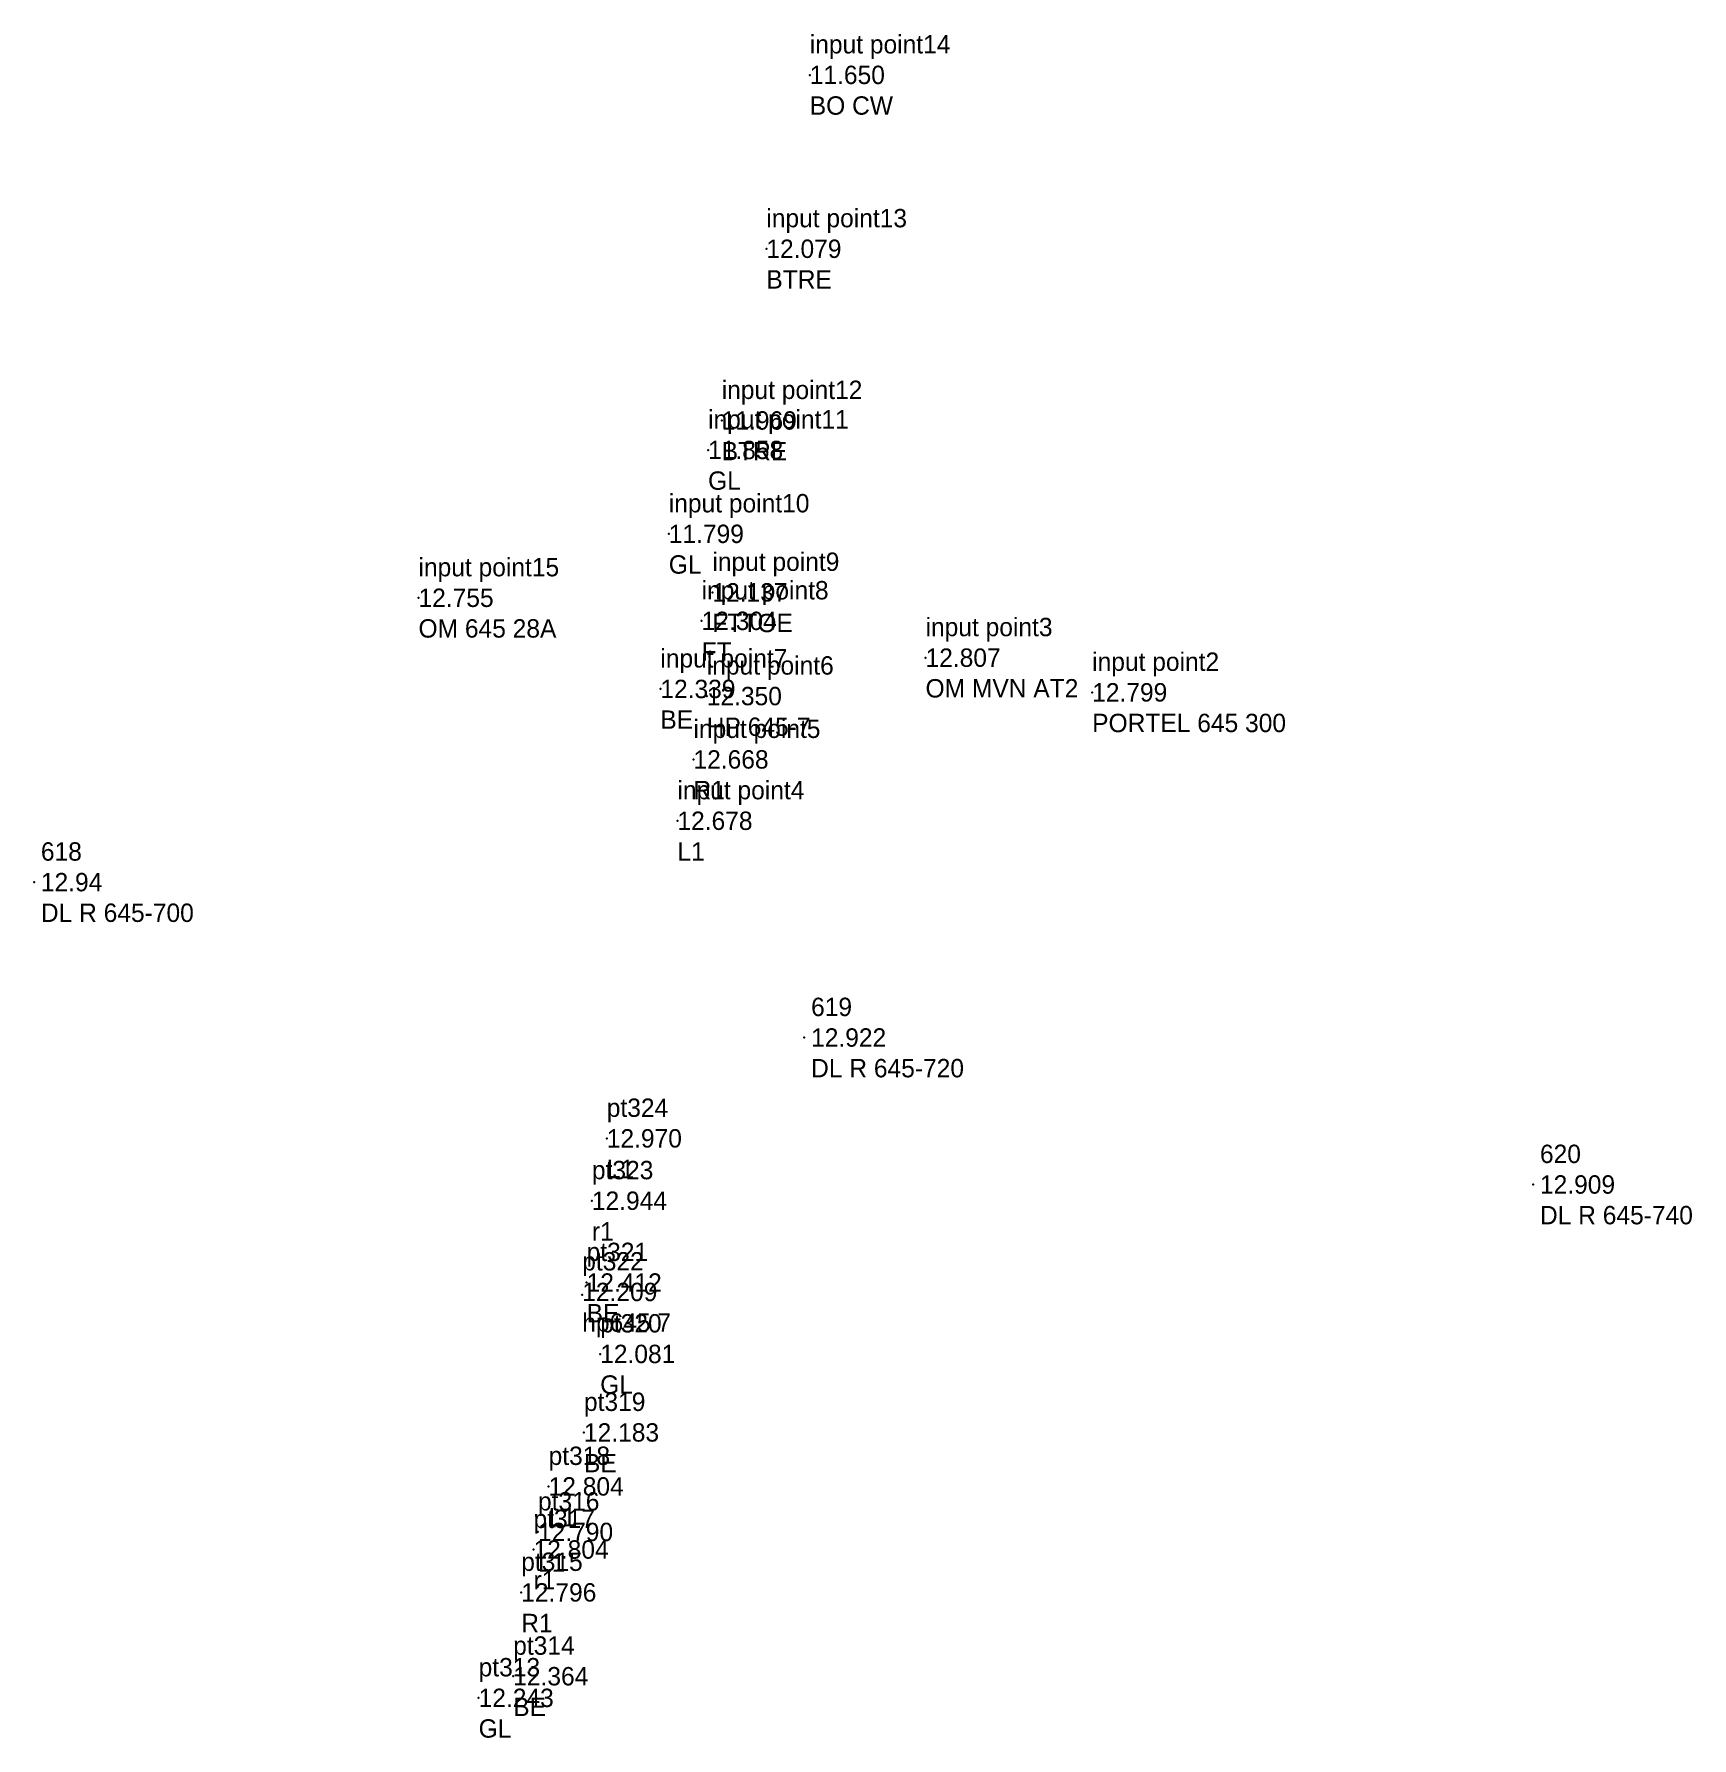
# Model space of a CAD drawing. Header units: metres. Extents: x 169978 to 830021, y 964681 to 1014880.
# Drawn here: x 179248.7 to 179293.82, y 975299.08 to 975345.44 of the extents above; entities that cross this region are included whole.
import ezdxf

# ---------------------------------------------------------------- set-up
doc = ezdxf.new("R2010")
doc.units = ezdxf.units.M

msp = doc.modelspace()

# ---------------------------------------------------------------- texts
at = {"layer": 'MDU TO TCNMEJ TO TN CS 644 500 To 645 700 UL & DL_SurveyPoint', "color": 7, "char_height": 0.5, "attachment_point": 4}
for s, insert, width in [('input point14\\P11.650\\PBO CW', (179269.811, 975344.325, 11.65), 7), ('input point13\\P12.079\\PBTRE', (179268.629, 975339.598, 12.079), 7), ('input point12\\P11.969\\PBTRE', (179267.414, 975334.926, 11.969), 7), ('input point11\\P11.858\\PGL', (179267.042, 975334.12, 11.858), 7), ('input point10\\P11.799\\PGL', (179265.973, 975331.838, 11.799), 7), ('input point15\\P12.755\\POM 645 28A', (179259.16, 975330.098, 12.755), 7), ('input point9\\P12.137\\PFTTOE', (179267.16, 975330.246, 12.137), 6.5), ('input point8\\P12.304\\PFT', (179266.867, 975329.474, 12.304), 6.5), ('input point3\\P12.807\\POM MVN AT2', (179272.962, 975328.469, 12.807), 6.5), ('input point7\\P12.339\\PBE', (179265.744, 975327.621, 12.339), 6.5), ('input point6\\P12.350\\PHP 645-7', (179267.007, 975327.424, 12.35), 6.5), ('input point2\\P12.799\\PPORTEL 645 300', (179277.498, 975327.526, 12.799), 7.5), ('input point5\\P12.668\\PR1', (179266.645, 975325.704, 12.668), 6.5), ('input point4\\P12.678\\PL1', (179266.208, 975324.035, 12.678), 6.5), ('pt324\\P12.970\\PL1', (179264.285, 975315.394, 12.97), 3), ('pt323\\P12.944\\Pr1', (179263.88, 975313.697, 12.944), 3), ('pt321\\P12.412\\PBE', (179263.737, 975311.471, 12.412), 3), ('pt322\\P12.209\\Php645 7', (179263.618, 975311.14, 12.209), 4), ('pt320\\P12.081\\PGL', (179264.106, 975309.525, 12.081), 3), ('pt319\\P12.183\\PBE', (179263.664, 975307.393, 12.183), 3), ('pt318\\P12.804\\PL1', (179262.702, 975305.924, 12.804), 3), ('pt316\\P12.790\\PL1', (179262.413, 975304.685, 12.79), 3), ('pt317\\P12.804\\Pr1', (179262.291, 975304.207, 12.804), 3), ('pt315\\P12.796\\PR1', (179261.957, 975303.041, 12.796), 3), ('pt314\\P12.364\\PBE', (179261.738, 975300.76, 12.364), 3), ('pt313\\P12.243\\PGL', (179260.797, 975300.168, 12.243), 3)]:
    msp.add_mtext(s, dxfattribs=dict(at, insert=insert, width=width))
at = {"layer": 'MEJ TO TN CH635-600 TOCH647-200_Survey', "char_height": 0.5, "width": 6.5, "attachment_point": 4}
for s, insert in [(' 618\\P 12.94\\P DL R 645-700', (179248.695, 975322.362, 12.94)), (' 619\\P 12.922\\P DL R 645-720', (179269.661, 975318.134, 12.922)), (' 620\\P 12.909\\P DL R 645-740', (179289.502, 975314.135, 12.909))]:
    msp.add_mtext(s, dxfattribs=dict(at, insert=insert))

# ---------------------------------------------------------------- linework, layer by layer
at = {"layer": 'MDU TO TCNMEJ TO TN CS 644 500 To 645 700 UL & DL_SurveyPoint'}
for p in [(179269.811, 975344.325, 11.65), (179268.629, 975339.598, 12.079), (179267.414, 975334.926, 11.969), (179267.042, 975334.12, 11.858), (179265.973, 975331.838, 11.799), (179267.16, 975330.246, 12.137), (179259.16, 975330.098, 12.755), (179266.867, 975329.474, 12.304), (179272.962, 975328.469, 12.807), (179265.744, 975327.621, 12.339), (179267.007, 975327.424, 12.35), (179277.498, 975327.526, 12.799), (179266.645, 975325.704, 12.668), (179266.208, 975324.035, 12.678), (179264.285, 975315.394, 12.97), (179263.88, 975313.697, 12.944), (179263.618, 975311.14, 12.209), (179263.737, 975311.471, 12.412), (179264.106, 975309.525, 12.081), (179263.664, 975307.393, 12.183), (179262.702, 975305.924, 12.804), (179262.413, 975304.685, 12.79), (179262.291, 975304.207, 12.804), (179261.957, 975303.041, 12.796), (179261.738, 975300.76, 12.364), (179260.797, 975300.168, 12.243)]:
    msp.add_point(p, dxfattribs=at)
at = {"layer": 'MEJ TO TN CH635-600 TOCH647-200_Survey'}
for p in [(179248.695, 975322.362, 12.94), (179269.661, 975318.134, 12.922), (179289.502, 975314.135, 12.909)]:
    msp.add_point(p, dxfattribs=at)

msp.set_redraw_order([(e.dxf.handle, doc.entitydb.next_handle()) for e in msp.query("TEXT MTEXT ATTDEF DIMENSION ARC_DIMENSION")])  # texts and dimensions are drawn at this point

doc.saveas('drawing.dxf')
